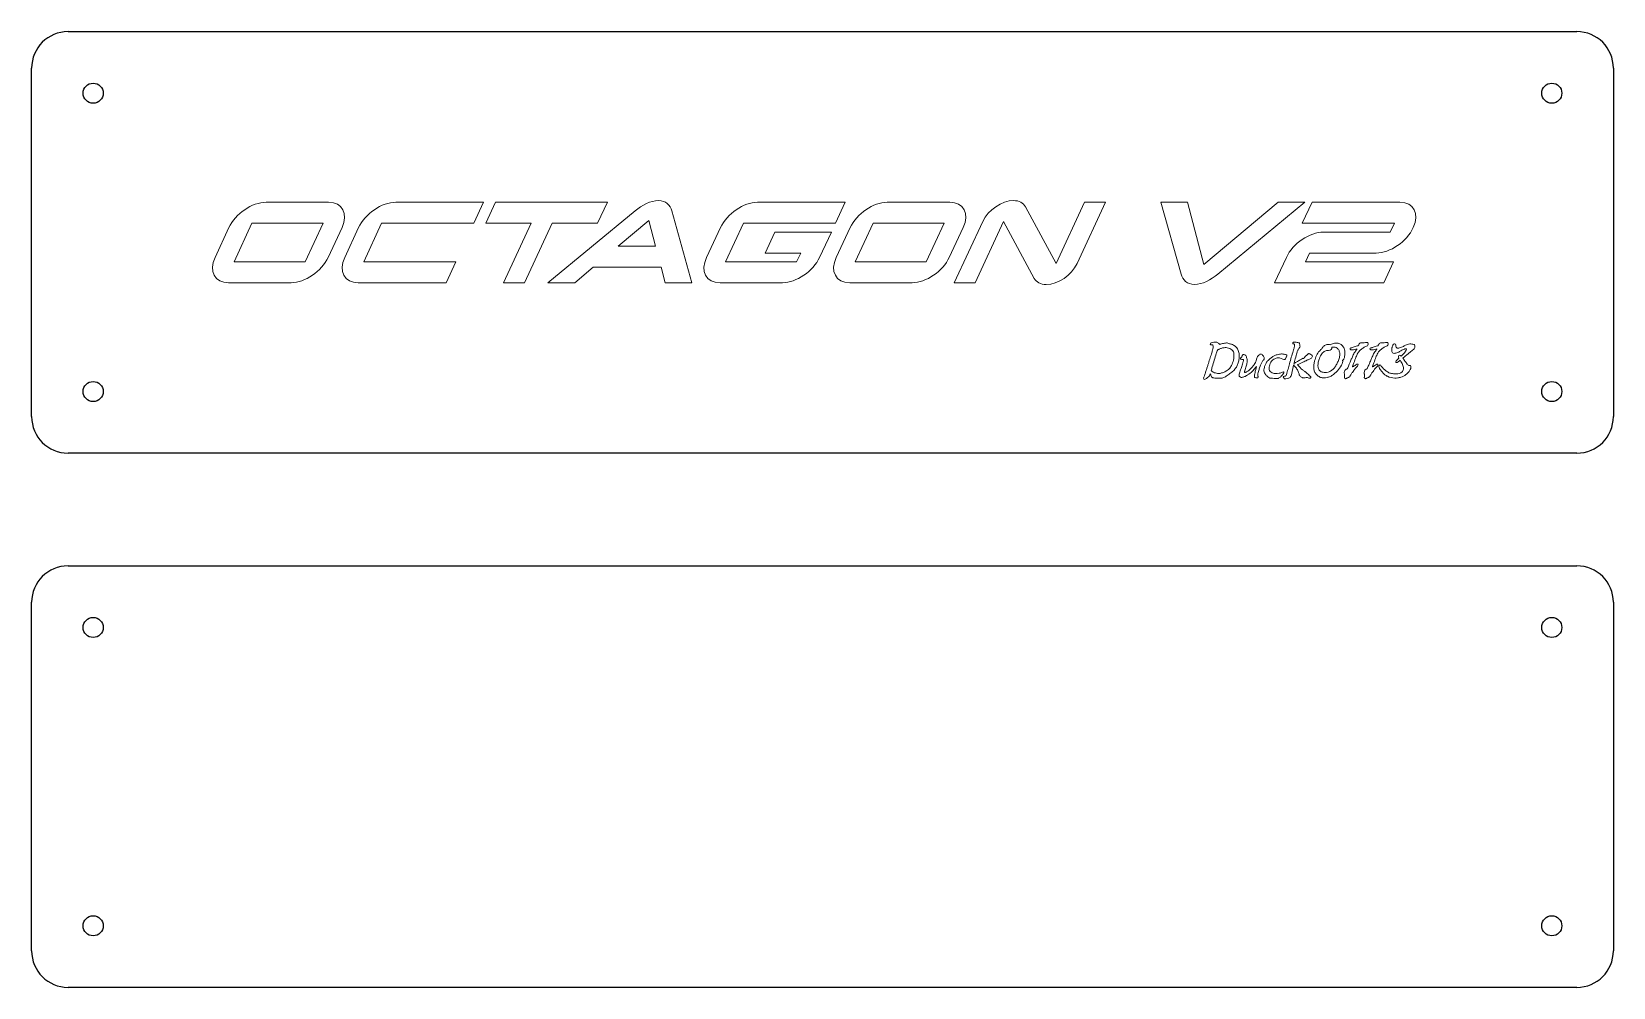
# Model space of a CAD drawing. Header units: millimetres. Extents: x 95 to 347, y -163 to -11.
import ezdxf

# ---------------------------------------------------------------- set-up
doc = ezdxf.new("R2010")
doc.units = ezdxf.units.MM
doc.layers.add('Layer 1', color=7, linetype='Continuous')

# ---------------------------------------------------------------- blocks, each defined once
blk = doc.blocks.new('A$C2C0C096A')
at = {"layer": 'Layer 1', "lineweight": 0}
for points in [[(1.06, 5.56), (1.05, 5.6), (1.05, 5.64), (1.07, 5.69)], [(1.15, 5.51), (1.1, 5.51), (1.07, 5.53), (1.06, 5.56)], [(1.07, 5.69), (1.09, 5.73), (1.12, 5.77), (1.17, 5.8)], [(1.23, 5.51), (1.23, 5.51), (1.15, 5.51), (1.15, 5.51)], [(1.17, 5.8), (1.22, 5.84), (1.28, 5.86), (1.37, 5.87)], [(1.39, 5.49), (1.31, 5.5), (1.26, 5.51), (1.23, 5.51)], [(1.37, 5.87), (1.57, 5.9), (1.71, 5.92), (1.78, 5.92)], [(1.52, 5.33), (1.5, 5.43), (1.46, 5.49), (1.39, 5.49)], [(1.41, 4.65), (1.46, 4.81), (1.49, 4.94), (1.51, 5.04)], [(1.51, 5.04), (1.53, 5.13), (1.53, 5.23), (1.52, 5.33)], [(2.24, 5.85), (2.3, 5.8), (2.36, 5.75), (2.42, 5.71)], [(2.42, 5.71), (2.47, 5.67), (2.51, 5.62), (2.55, 5.58)], [(2.55, 5.58), (2.57, 5.59), (2.6, 5.6), (2.63, 5.6)], [(2.63, 5.6), (2.65, 5.61), (2.68, 5.62), (2.72, 5.63)], [(2.72, 5.63), (2.79, 5.65), (2.88, 5.67), (2.99, 5.7)], [(3.44, 5.06), (3.23, 5.05), (3.05, 5.02), (2.89, 4.97)], [(2.99, 5.7), (3.09, 5.73), (3.2, 5.75), (3.32, 5.77)], [(3.32, 5.77), (3.43, 5.78), (3.53, 5.79), (3.63, 5.8)], [(3.75, 5.04), (3.62, 5.06), (3.52, 5.07), (3.44, 5.06)], [(3.63, 5.8), (3.73, 5.81), (3.8, 5.8), (3.86, 5.77)], [(4.14, 4.92), (4.01, 4.97), (3.88, 5.01), (3.75, 5.04)], [(3.86, 5.77), (3.86, 5.77), (3.86, 5.78), (3.86, 5.78)], [(3.86, 5.78), (3.95, 5.74), (4.04, 5.71), (4.13, 5.68)], [(4.52, 5.57), (4.56, 5.56), (4.64, 5.53), (4.75, 5.47)], [(4.75, 5.47), (4.86, 5.41), (4.98, 5.32), (5.1, 5.21)], [(5.1, 5.21), (5.23, 5.09), (5.34, 4.94), (5.44, 4.76)], [(14.19, 5.75), (14.18, 5.78), (14.19, 5.81), (14.2, 5.84)], [(14.26, 5.68), (14.22, 5.7), (14.2, 5.72), (14.19, 5.75)], [(14.2, 5.84), (14.22, 5.87), (14.24, 5.9), (14.27, 5.92)], [(14.32, 5.66), (14.3, 5.67), (14.28, 5.67), (14.26, 5.68)], [(14.27, 5.92), (14.3, 5.94), (14.34, 5.95), (14.38, 5.95)], [(14.41, 5.63), (14.37, 5.64), (14.34, 5.65), (14.32, 5.66)], [(14.35, 4.85), (14.38, 4.95), (14.4, 5.01), (14.41, 5.04)], [(14.38, 5.95), (14.43, 5.94), (14.5, 5.93), (14.59, 5.93)], [(14.45, 5.55), (14.44, 5.59), (14.43, 5.62), (14.41, 5.63)], [(14.41, 5.04), (14.42, 5.09), (14.43, 5.16), (14.45, 5.22)], [(14.47, 5.41), (14.47, 5.46), (14.46, 5.51), (14.45, 5.55)], [(14.45, 5.22), (14.46, 5.29), (14.47, 5.35), (14.47, 5.41)], [(14.59, 5.93), (14.68, 5.92), (14.77, 5.91), (14.86, 5.9)], [(14.86, 5.9), (14.95, 5.89), (15.03, 5.86), (15.1, 5.84)], [(15.1, 5.84), (15.17, 5.81), (15.22, 5.78), (15.24, 5.75)], [(15.31, 5.15), (15.28, 5.09), (15.24, 5.03), (15.2, 4.98)], [(15.24, 5.75), (15.25, 5.71), (15.27, 5.65), (15.29, 5.56)], [(15.29, 5.56), (15.31, 5.48), (15.32, 5.4), (15.33, 5.33)], [(15.33, 5.33), (15.35, 5.27), (15.34, 5.21), (15.31, 5.15)], [(18.84, 4.97), (18.88, 5.02), (18.92, 5.08), (18.97, 5.15)], [(18.97, 5.15), (19.05, 5.26), (19.18, 5.36), (19.35, 5.44)], [(20.16, 5.5), (20.27, 5.57), (20.44, 5.64), (20.65, 5.71)], [(20.43, 5.11), (20.46, 4.95), (20.42, 4.83), (20.3, 4.75)], [(20.68, 5.14), (20.59, 5.13), (20.51, 5.13), (20.43, 5.11)], [(20.65, 5.71), (20.86, 5.77), (21.07, 5.8), (21.28, 5.78)], [(20.91, 5.12), (20.85, 5.13), (20.77, 5.14), (20.68, 5.14)], [(21.28, 4.95), (21.17, 5.04), (21.04, 5.1), (20.91, 5.12)], [(21.28, 5.78), (21.45, 5.77), (21.62, 5.71), (21.79, 5.61)], [(21.79, 5.61), (21.96, 5.51), (22.1, 5.38), (22.22, 5.2)], [(22.22, 5.2), (22.34, 5.02), (22.42, 4.8), (22.46, 4.54)], [(23.34, 4.95), (23.38, 4.99), (23.46, 5.03), (23.59, 5.05)], [(23.59, 5.05), (23.63, 5.07), (23.71, 5.09), (23.81, 5.12)], [(23.81, 5.12), (23.92, 5.15), (24.02, 5.18), (24.12, 5.22)], [(24.12, 5.22), (24.23, 5.26), (24.36, 5.3), (24.5, 5.35)], [(24.5, 5.35), (24.53, 5.36), (24.57, 5.37), (24.59, 5.4)], [(25.14, 5.82), (25.3, 5.83), (25.44, 5.84), (25.58, 5.84)], [(25.57, 5.14), (25.49, 5.08), (25.4, 5.02), (25.32, 4.96)], [(25.77, 5.23), (25.72, 5.22), (25.65, 5.19), (25.57, 5.14)], [(25.58, 5.84), (25.72, 5.84), (25.86, 5.85), (26, 5.87)], [(26.18, 5.6), (26.17, 5.41), (26.03, 5.29), (25.77, 5.23)], [(26, 5.87), (26.08, 5.87), (26.13, 5.86), (26.16, 5.82)], [(26.16, 5.82), (26.19, 5.78), (26.2, 5.71), (26.18, 5.6)], [(26.51, 4.95), (26.55, 4.99), (26.63, 5.03), (26.76, 5.05)], [(26.76, 5.05), (26.8, 5.07), (26.88, 5.09), (26.98, 5.12)], [(26.98, 5.12), (27.09, 5.15), (27.19, 5.18), (27.29, 5.22)], [(27.29, 5.22), (27.4, 5.26), (27.53, 5.3), (27.67, 5.35)], [(27.67, 5.35), (27.7, 5.36), (27.74, 5.37), (27.76, 5.4)], [(28.31, 5.82), (28.47, 5.83), (28.61, 5.84), (28.75, 5.84)], [(28.74, 5.14), (28.66, 5.08), (28.57, 5.02), (28.49, 4.96)], [(28.94, 5.23), (28.89, 5.22), (28.82, 5.19), (28.74, 5.14)], [(28.75, 5.84), (28.89, 5.84), (29.03, 5.85), (29.17, 5.87)], [(29.35, 5.6), (29.34, 5.41), (29.2, 5.29), (28.94, 5.23)], [(29.17, 5.87), (29.25, 5.87), (29.3, 5.86), (29.33, 5.82)], [(29.33, 5.82), (29.36, 5.78), (29.37, 5.71), (29.35, 5.6)], [(29.97, 4.92), (29.98, 4.98), (29.99, 5.04), (30, 5.1)], [(30, 5.1), (30.02, 5.16), (30.04, 5.23), (30.06, 5.3)], [(30.06, 5.3), (30.11, 5.43), (30.16, 5.52), (30.22, 5.59)], [(30.59, 5.44), (30.6, 5.37), (30.61, 5.3), (30.62, 5.23)], [(30.62, 5.23), (30.63, 5.17), (30.66, 5.11), (30.69, 5.06)], [(30.69, 5.06), (30.72, 5.01), (30.77, 4.98), (30.82, 4.96)], [(31.05, 4.97), (31.14, 5), (31.24, 5.03), (31.35, 5.07)], [(31.35, 5.07), (31.45, 5.11), (31.56, 5.15), (31.66, 5.2)], [(31.66, 5.2), (31.76, 5.24), (31.86, 5.28), (31.94, 5.32)], [(31.94, 5.32), (32.02, 5.37), (32.09, 5.4), (32.14, 5.43)], [(32.14, 5.43), (32.33, 5.55), (32.56, 5.62), (32.84, 5.65)], [(32.84, 5.65), (32.94, 5.66), (33.04, 5.65), (33.15, 5.63)], [(33.15, 5.63), (33.25, 5.61), (33.37, 5.57), (33.5, 5.53)], [(33.6, 5.1), (33.58, 5.02), (33.55, 4.95), (33.49, 4.87)], [(33.5, 5.53), (33.55, 5.52), (33.59, 5.47), (33.61, 5.39)], [(33.61, 5.39), (33.64, 5.3), (33.63, 5.21), (33.6, 5.1)], [(0.68, 2.31), (0.77, 2.62), (0.87, 2.92), (0.97, 3.2)], [(0.97, 3.2), (1.07, 3.48), (1.16, 3.77), (1.24, 4.05)], [(1.24, 4.05), (1.31, 4.29), (1.37, 4.49), (1.41, 4.65)], [(1.68, 3.07), (1.56, 2.72), (1.46, 2.37), (1.36, 2.02)], [(2, 4.14), (1.9, 3.77), (1.79, 3.42), (1.68, 3.07)], [(2.09, 4.39), (2.05, 4.29), (2.02, 4.21), (2, 4.14)], [(2.24, 4.72), (2.18, 4.61), (2.13, 4.5), (2.09, 4.39)], [(2.34, 4.76), (2.3, 4.74), (2.27, 4.73), (2.24, 4.72)], [(2.45, 4.81), (2.41, 4.79), (2.37, 4.77), (2.34, 4.76)], [(2.89, 4.97), (2.74, 4.93), (2.59, 4.88), (2.45, 4.81)], [(4.49, 4.7), (4.38, 4.79), (4.26, 4.86), (4.14, 4.92)], [(4.74, 4.4), (4.68, 4.52), (4.6, 4.62), (4.49, 4.7)], [(4.54, 2.42), (4.59, 2.56), (4.64, 2.7), (4.68, 2.85)], [(4.68, 2.85), (4.72, 3.01), (4.75, 3.16), (4.78, 3.32)], [(4.8, 4.13), (4.79, 4.25), (4.77, 4.34), (4.74, 4.4)], [(4.78, 3.32), (4.8, 3.48), (4.82, 3.62), (4.82, 3.76)], [(4.82, 3.76), (4.82, 3.9), (4.82, 4.02), (4.8, 4.13)], [(5.54, 2.77), (5.49, 2.57), (5.42, 2.39), (5.34, 2.21)], [(5.44, 4.76), (5.55, 4.58), (5.61, 4.37), (5.64, 4.12)], [(5.66, 3.45), (5.64, 3.22), (5.6, 2.99), (5.54, 2.77)], [(5.64, 4.12), (5.67, 3.9), (5.68, 3.68), (5.66, 3.45)], [(5.85, 3.27), (5.81, 3.33), (5.85, 3.4), (5.95, 3.49)], [(6.05, 3.19), (5.95, 3.19), (5.88, 3.22), (5.85, 3.27)], [(5.95, 3.49), (6.02, 3.54), (6.06, 3.58), (6.09, 3.61)], [(6.27, 3.18), (6.22, 3.19), (6.15, 3.19), (6.05, 3.19)], [(6.09, 3.61), (6.11, 3.64), (6.13, 3.7), (6.14, 3.78)], [(6.14, 3.78), (6.16, 3.85), (6.18, 3.9), (6.22, 3.93)], [(6.19, 2.42), (6.24, 2.6), (6.27, 2.74), (6.3, 2.83)], [(6.22, 3.93), (6.26, 3.96), (6.31, 3.98), (6.35, 3.98)], [(6.34, 3.06), (6.34, 3.13), (6.32, 3.17), (6.27, 3.18)], [(6.3, 2.83), (6.32, 2.92), (6.33, 3), (6.34, 3.06)], [(6.35, 3.98), (6.39, 3.97), (6.44, 3.95), (6.5, 3.93)], [(6.5, 3.93), (6.55, 3.9), (6.6, 3.87), (6.65, 3.84)], [(6.65, 3.84), (6.69, 3.81), (6.72, 3.76), (6.75, 3.7)], [(6.75, 3.7), (6.78, 3.63), (6.81, 3.56), (6.84, 3.48)], [(6.84, 3.48), (6.87, 3.39), (6.88, 3.3), (6.9, 3.21)], [(6.91, 2.7), (6.9, 2.61), (6.88, 2.52), (6.86, 2.42)], [(6.9, 3.21), (6.91, 3.12), (6.91, 3.03), (6.91, 2.95)], [(6.91, 2.95), (6.91, 2.88), (6.91, 2.8), (6.91, 2.7)], [(7.92, 2.21), (7.98, 2.29), (8.08, 2.46), (8.23, 2.7)], [(8.23, 2.7), (8.27, 2.78), (8.31, 2.87), (8.34, 2.96)], [(8.34, 2.96), (8.34, 2.96), (8.43, 3.24), (8.43, 3.24)], [(8.43, 3.24), (8.46, 3.33), (8.49, 3.42), (8.53, 3.5)], [(8.53, 3.5), (8.56, 3.59), (8.61, 3.67), (8.67, 3.74)], [(8.67, 3.74), (8.8, 3.9), (8.93, 4), (9.04, 4.02)], [(9.04, 4.02), (9.15, 4.05), (9.24, 4.03), (9.3, 3.96)], [(9.25, 2.7), (9.17, 2.55), (9.1, 2.39), (9.04, 2.24)], [(9.51, 3.08), (9.42, 2.99), (9.33, 2.86), (9.25, 2.7)], [(9.3, 3.96), (9.36, 3.88), (9.41, 3.81), (9.45, 3.77)], [(9.45, 3.77), (9.49, 3.72), (9.53, 3.66), (9.56, 3.6)], [(9.82, 2.37), (9.9, 2.53), (9.99, 2.68), (10.1, 2.83)], [(10.1, 2.83), (10.19, 2.96), (10.31, 3.1), (10.46, 3.22)], [(10.46, 3.22), (10.61, 3.35), (10.76, 3.46), (10.91, 3.56)], [(10.68, 2.75), (10.61, 2.62), (10.56, 2.49), (10.52, 2.34)], [(10.9, 3.03), (10.82, 2.97), (10.74, 2.88), (10.68, 2.75)], [(11.19, 3.21), (11.08, 3.16), (10.98, 3.1), (10.9, 3.03)], [(10.91, 3.56), (11.05, 3.65), (11.19, 3.73), (11.31, 3.79)], [(11.52, 3.36), (11.41, 3.32), (11.3, 3.27), (11.19, 3.21)], [(11.31, 3.79), (11.43, 3.85), (11.51, 3.88), (11.55, 3.89)], [(11.55, 3.89), (11.58, 3.9), (11.63, 3.9), (11.7, 3.92)], [(11.7, 3.92), (11.7, 3.92), (11.91, 3.96), (11.91, 3.96)], [(11.91, 3.96), (11.91, 3.96), (12.09, 4), (12.09, 4)], [(12.59, 3.23), (12.59, 3.23), (12.05, 3.44), (12.05, 3.44)], [(12.09, 4), (12.09, 4), (12.16, 4.02), (12.16, 4.02)], [(12.91, 3.18), (12.82, 3.16), (12.71, 3.18), (12.59, 3.23)], [(12.61, 4.04), (12.69, 4.03), (12.77, 4.02), (12.84, 4.01)], [(12.84, 4.01), (12.91, 3.99), (12.96, 3.98), (13.01, 3.98)], [(13.09, 3.45), (13.06, 3.29), (13, 3.2), (12.91, 3.18)], [(13.01, 3.98), (13.13, 3.95), (13.2, 3.92), (13.23, 3.89)], [(13.17, 3.61), (13.13, 3.57), (13.1, 3.52), (13.09, 3.45)], [(13.26, 3.76), (13.24, 3.7), (13.21, 3.65), (13.17, 3.61)], [(13.23, 3.89), (13.26, 3.87), (13.27, 3.82), (13.26, 3.76)], [(13.67, 2.47), (13.76, 2.86), (13.85, 3.21), (13.95, 3.53)], [(13.95, 3.53), (14.05, 3.84), (14.15, 4.17), (14.25, 4.51)], [(14.25, 4.51), (14.29, 4.64), (14.32, 4.75), (14.35, 4.85)], [(14.58, 3.3), (14.49, 3), (14.41, 2.7), (14.33, 2.42)], [(14.33, 2.42), (14.36, 2.47), (14.4, 2.53), (14.47, 2.57)], [(14.47, 2.57), (14.53, 2.62), (14.58, 2.66), (14.62, 2.68)], [(14.86, 4.31), (14.76, 3.94), (14.67, 3.6), (14.58, 3.3)], [(14.62, 2.68), (14.68, 2.71), (14.75, 2.75), (14.84, 2.79)], [(14.84, 2.79), (14.92, 2.84), (15.01, 2.89), (15.09, 2.94)], [(14.91, 4.43), (14.88, 4.37), (14.87, 4.33), (14.86, 4.31)], [(15.01, 4.63), (14.97, 4.56), (14.94, 4.49), (14.91, 4.43)], [(15.34, 2.53), (15.19, 2.47), (15.07, 2.41), (14.96, 2.36)], [(15.12, 4.83), (15.08, 4.76), (15.04, 4.69), (15.01, 4.63)], [(15.09, 2.94), (15.18, 2.99), (15.26, 3.04), (15.34, 3.09)], [(15.2, 4.98), (15.18, 4.94), (15.15, 4.89), (15.12, 4.83)], [(15.34, 3.09), (15.42, 3.14), (15.5, 3.19), (15.56, 3.23)], [(15.77, 2.72), (15.63, 2.66), (15.49, 2.6), (15.34, 2.53)], [(15.56, 3.23), (15.69, 3.32), (15.77, 3.36), (15.81, 3.36)], [(16.11, 2.88), (16.01, 2.83), (15.89, 2.78), (15.77, 2.72)], [(15.81, 3.36), (15.84, 3.35), (15.87, 3.34), (15.89, 3.33)], [(15.89, 3.33), (15.9, 3.32), (15.91, 3.32), (15.93, 3.34)], [(15.93, 3.34), (15.95, 3.36), (15.97, 3.38), (15.99, 3.4)], [(15.99, 3.4), (15.99, 3.4), (16.04, 3.47), (16.04, 3.47)], [(16.04, 3.47), (16.04, 3.47), (16.07, 3.5), (16.07, 3.5)], [(16.07, 3.5), (16.14, 3.58), (16.2, 3.66), (16.27, 3.73)], [(16.31, 2.98), (16.28, 2.96), (16.21, 2.93), (16.11, 2.88)], [(16.27, 3.73), (16.34, 3.8), (16.41, 3.86), (16.49, 3.92)], [(16.44, 3.05), (16.38, 3.02), (16.34, 3), (16.31, 2.98)], [(16.64, 3.14), (16.57, 3.11), (16.5, 3.08), (16.44, 3.05)], [(16.49, 3.92), (16.54, 3.95), (16.57, 3.98), (16.6, 4.01)], [(16.6, 4.01), (16.63, 4.04), (16.65, 4.06), (16.68, 4.08)], [(16.85, 3.24), (16.78, 3.21), (16.71, 3.18), (16.64, 3.14)], [(17.04, 3.32), (16.99, 3.3), (16.92, 3.27), (16.85, 3.24)], [(16.89, 4.05), (17.02, 3.97), (17.13, 3.91), (17.21, 3.86)], [(17.23, 3.49), (17.19, 3.41), (17.13, 3.36), (17.04, 3.32)], [(17.21, 3.86), (17.29, 3.8), (17.33, 3.76), (17.31, 3.71)], [(17.31, 3.71), (17.29, 3.64), (17.27, 3.56), (17.23, 3.49)], [(17.55, 2.37), (17.58, 2.58), (17.61, 2.78), (17.67, 2.98)], [(17.67, 2.98), (17.74, 3.25), (17.84, 3.52), (17.97, 3.8)], [(17.97, 3.8), (18.09, 4.08), (18.25, 4.32), (18.45, 4.52)], [(18.25, 2.74), (18.21, 2.52), (18.19, 2.32), (18.2, 2.12)], [(18.42, 3.34), (18.36, 3.15), (18.3, 2.95), (18.25, 2.74)], [(18.6, 3.73), (18.53, 3.6), (18.47, 3.47), (18.42, 3.34)], [(18.45, 4.52), (18.51, 4.59), (18.57, 4.64), (18.61, 4.69)], [(18.82, 4.08), (18.74, 3.97), (18.66, 3.85), (18.6, 3.73)], [(18.61, 4.69), (18.65, 4.74), (18.7, 4.79), (18.74, 4.83)], [(18.74, 4.83), (18.77, 4.88), (18.81, 4.92), (18.84, 4.97)], [(19.06, 4.35), (18.98, 4.27), (18.9, 4.18), (18.82, 4.08)], [(19.29, 4.51), (19.22, 4.48), (19.14, 4.43), (19.06, 4.35)], [(19.57, 4.58), (19.47, 4.56), (19.38, 4.54), (19.29, 4.51)], [(19.89, 4.61), (19.78, 4.6), (19.67, 4.59), (19.57, 4.58)], [(20.3, 4.75), (20.19, 4.66), (20.05, 4.61), (19.89, 4.61)], [(21.12, 2.3), (21.22, 2.48), (21.31, 2.67), (21.39, 2.87)], [(21.55, 4.59), (21.48, 4.73), (21.39, 4.85), (21.28, 4.95)], [(21.39, 2.87), (21.47, 3.07), (21.54, 3.27), (21.6, 3.47)], [(21.68, 4.08), (21.66, 4.27), (21.62, 4.44), (21.55, 4.59)], [(21.6, 3.47), (21.67, 3.69), (21.69, 3.89), (21.68, 4.08)], [(22.16, 2.83), (22.15, 2.75), (22.11, 2.64), (22.04, 2.48)], [(22.18, 3.08), (22.11, 3.05), (22.08, 3.03), (22.1, 3.02)], [(22.1, 3.02), (22.12, 3), (22.13, 2.99), (22.14, 2.98)], [(22.14, 2.98), (22.16, 2.96), (22.17, 2.91), (22.16, 2.83)], [(22.24, 3.13), (22.22, 3.11), (22.2, 3.1), (22.18, 3.08)], [(22.3, 3.21), (22.28, 3.17), (22.26, 3.14), (22.24, 3.13)], [(22.37, 3.38), (22.35, 3.31), (22.33, 3.25), (22.3, 3.21)], [(22.44, 3.66), (22.42, 3.54), (22.39, 3.45), (22.37, 3.38)], [(22.46, 4.54), (22.51, 4.28), (22.5, 3.99), (22.44, 3.66)], [(23.04, 2.1), (23.12, 2.29), (23.21, 2.5), (23.3, 2.72)], [(23.3, 4.83), (23.29, 4.87), (23.3, 4.9), (23.34, 4.95)], [(23.38, 4.75), (23.33, 4.77), (23.3, 4.8), (23.3, 4.83)], [(23.3, 2.72), (23.4, 2.95), (23.49, 3.16), (23.57, 3.35)], [(23.52, 4.72), (23.47, 4.71), (23.42, 4.72), (23.38, 4.75)], [(23.85, 4.73), (23.72, 4.74), (23.61, 4.73), (23.52, 4.72)], [(23.57, 3.35), (23.65, 3.55), (23.71, 3.69), (23.74, 3.76)], [(24.09, 3.11), (23.98, 2.8), (23.86, 2.46), (23.72, 2.07)], [(23.74, 3.76), (23.77, 3.85), (23.82, 3.94), (23.89, 4.05)], [(24.22, 4.81), (24.1, 4.76), (23.97, 4.73), (23.85, 4.73)], [(23.89, 4.05), (23.95, 4.16), (24.02, 4.27), (24.1, 4.37)], [(24.38, 3.83), (24.3, 3.66), (24.2, 3.42), (24.09, 3.11)], [(24.1, 4.37), (24.16, 4.47), (24.23, 4.56), (24.29, 4.64)], [(24.41, 4.8), (24.46, 4.88), (24.39, 4.88), (24.22, 4.81)], [(24.29, 4.64), (24.34, 4.72), (24.39, 4.78), (24.41, 4.81)], [(24.69, 4.38), (24.6, 4.27), (24.49, 4.09), (24.38, 3.83)], [(24.41, 4.81), (24.41, 4.81), (24.41, 4.8), (24.41, 4.8)], [(24.91, 4.63), (24.85, 4.57), (24.77, 4.49), (24.69, 4.38)], [(25.07, 4.77), (25, 4.71), (24.94, 4.66), (24.91, 4.63)], [(25.32, 4.96), (25.23, 4.9), (25.15, 4.83), (25.07, 4.77)], [(26.21, 2.1), (26.29, 2.29), (26.38, 2.5), (26.47, 2.72)], [(26.46, 4.83), (26.46, 4.87), (26.47, 4.9), (26.51, 4.95)], [(26.54, 4.75), (26.5, 4.77), (26.47, 4.8), (26.46, 4.83)], [(26.47, 2.72), (26.57, 2.95), (26.66, 3.16), (26.74, 3.35)], [(26.69, 4.72), (26.64, 4.71), (26.59, 4.72), (26.54, 4.75)], [(27.02, 4.73), (26.89, 4.74), (26.78, 4.73), (26.69, 4.72)], [(26.74, 3.35), (26.82, 3.55), (26.87, 3.69), (26.91, 3.76)], [(27.26, 3.11), (27.15, 2.8), (27.03, 2.46), (26.89, 2.07)], [(26.91, 3.76), (26.94, 3.85), (26.99, 3.94), (27.06, 4.05)], [(27.39, 4.81), (27.27, 4.76), (27.14, 4.73), (27.02, 4.73)], [(27.06, 4.05), (27.12, 4.16), (27.19, 4.27), (27.27, 4.37)], [(27.55, 3.83), (27.47, 3.66), (27.37, 3.42), (27.26, 3.11)], [(27.27, 4.37), (27.33, 4.47), (27.4, 4.56), (27.46, 4.64)], [(27.58, 4.8), (27.63, 4.88), (27.56, 4.88), (27.39, 4.81)], [(27.46, 4.64), (27.51, 4.72), (27.56, 4.78), (27.58, 4.81)], [(27.86, 4.38), (27.77, 4.27), (27.66, 4.09), (27.55, 3.83)], [(27.58, 4.81), (27.58, 4.81), (27.58, 4.8), (27.58, 4.8)], [(28.08, 4.63), (28.02, 4.57), (27.94, 4.49), (27.86, 4.38)], [(28.24, 4.77), (28.17, 4.71), (28.11, 4.66), (28.08, 4.63)], [(28.49, 4.96), (28.4, 4.9), (28.32, 4.83), (28.24, 4.77)], [(29.96, 4.71), (29.96, 4.78), (29.97, 4.85), (29.97, 4.92)], [(29.96, 4.46), (29.96, 4.55), (29.96, 4.64), (29.96, 4.71)], [(30.07, 4.21), (30.01, 4.26), (29.97, 4.34), (29.96, 4.46)], [(30.59, 2.81), (30.62, 2.89), (30.67, 2.98), (30.75, 3.05)], [(30.75, 3.05), (30.75, 3.05), (31.1, 3.37), (31.1, 3.37)], [(30.82, 4.96), (30.88, 4.94), (30.96, 4.94), (31.05, 4.97)], [(31.11, 2.9), (31.06, 2.86), (31.01, 2.83), (30.98, 2.81)], [(31.1, 3.37), (31.03, 3.51), (31, 3.62), (31.02, 3.71)], [(31.02, 3.71), (31.04, 3.79), (31.09, 3.83), (31.16, 3.84)], [(31.3, 3.05), (31.23, 2.99), (31.16, 2.94), (31.11, 2.9)], [(31.16, 3.84), (31.23, 3.85), (31.32, 3.8), (31.43, 3.68)], [(31.66, 2.35), (31.57, 2.56), (31.45, 2.79), (31.3, 3.05)], [(31.43, 3.68), (31.54, 3.79), (31.65, 3.9), (31.74, 4)], [(32.16, 3.75), (32, 3.62), (31.85, 3.5), (31.7, 3.38)], [(31.7, 3.38), (31.83, 3.22), (31.94, 3.07), (32.05, 2.91)], [(31.74, 4), (31.84, 4.1), (31.91, 4.18), (31.97, 4.25)], [(32.03, 4.84), (31.98, 4.83), (31.94, 4.82), (31.92, 4.81)], [(31.97, 4.25), (32.04, 4.33), (32.1, 4.41), (32.16, 4.5)], [(32.17, 4.87), (32.12, 4.87), (32.08, 4.86), (32.03, 4.84)], [(32.05, 2.91), (32.16, 2.75), (32.28, 2.6), (32.41, 2.45)], [(32.16, 4.5), (32.22, 4.59), (32.26, 4.67), (32.28, 4.74)], [(32.61, 4.12), (32.47, 4), (32.32, 3.88), (32.16, 3.75)], [(32.27, 4.85), (32.24, 4.87), (32.21, 4.87), (32.17, 4.87)], [(32.28, 4.74), (32.3, 4.79), (32.29, 4.83), (32.27, 4.85)], [(32.99, 4.43), (32.88, 4.34), (32.75, 4.24), (32.61, 4.12)], [(33.25, 4.64), (33.19, 4.6), (33.11, 4.53), (32.99, 4.43)], [(33.49, 4.87), (33.43, 4.79), (33.35, 4.71), (33.25, 4.64)], [(0, 0.08), (-0.02, 0.14), (-0.01, 0.23), (0.04, 0.38)], [(0.04, 0.38), (0.09, 0.5), (0.13, 0.64), (0.19, 0.8)], [(0.19, 0.8), (0.24, 0.96), (0.3, 1.12), (0.35, 1.29)], [(0.63, 0.32), (0.5, 0.2), (0.39, 0.12), (0.32, 0.07)], [(0.35, 1.29), (0.41, 1.47), (0.47, 1.64), (0.52, 1.81)], [(0.52, 1.81), (0.58, 1.99), (0.63, 2.15), (0.68, 2.31)], [(0.84, 0.48), (0.78, 0.43), (0.71, 0.37), (0.63, 0.32)], [(0.97, 0.66), (0.94, 0.6), (0.9, 0.54), (0.84, 0.48)], [(1.02, 0.78), (1.01, 0.75), (0.99, 0.71), (0.97, 0.66)], [(1.06, 0.91), (1.04, 0.86), (1.03, 0.82), (1.02, 0.78)], [(1.09, 0.79), (1.08, 0.83), (1.07, 0.87), (1.06, 0.91)], [(1.14, 0.68), (1.12, 0.72), (1.11, 0.76), (1.09, 0.79)], [(1.26, 0.42), (1.22, 0.48), (1.18, 0.57), (1.14, 0.68)], [(1.28, 1.7), (1.26, 1.59), (1.23, 1.49), (1.2, 1.4)], [(1.2, 1.4), (1.2, 1.4), (1.31, 1.31), (1.31, 1.31)], [(1.39, 0.28), (1.34, 0.32), (1.3, 0.36), (1.26, 0.42)], [(1.36, 2.02), (1.33, 1.91), (1.31, 1.8), (1.28, 1.7)], [(1.31, 1.31), (1.46, 1.17), (1.65, 1.07), (1.87, 1.02)], [(1.54, 0.23), (1.48, 0.24), (1.43, 0.25), (1.39, 0.28)], [(2.34, 0.18), (2.23, 0.19), (2.14, 0.19), (2.04, 0.21)], [(2.63, 0.18), (2.53, 0.17), (2.43, 0.17), (2.34, 0.18)], [(2.96, 0.22), (2.85, 0.19), (2.74, 0.18), (2.63, 0.18)], [(2.86, 1.02), (3.03, 1.06), (3.2, 1.14), (3.39, 1.23)], [(3.46, 0.43), (3.26, 0.33), (3.1, 0.26), (2.96, 0.22)], [(4.04, 0.81), (3.85, 0.66), (3.65, 0.54), (3.46, 0.43)], [(4.61, 1.26), (4.43, 1.1), (4.24, 0.95), (4.04, 0.81)], [(4.35, 2.06), (4.42, 2.16), (4.48, 2.29), (4.54, 2.42)], [(5.04, 1.71), (4.93, 1.57), (4.78, 1.42), (4.61, 1.26)], [(5.34, 2.21), (5.25, 2.03), (5.16, 1.86), (5.04, 1.71)], [(5.71, 0.45), (5.67, 0.5), (5.65, 0.57), (5.66, 0.66)], [(5.66, 0.66), (5.66, 0.76), (5.68, 0.87), (5.71, 0.99)], [(5.71, 0.99), (5.78, 1.24), (5.86, 1.49), (5.96, 1.72)], [(5.87, 0.35), (5.81, 0.37), (5.76, 0.4), (5.71, 0.45)], [(5.96, 1.72), (6.05, 1.96), (6.13, 2.19), (6.19, 2.42)], [(6.48, 0.45), (6.48, 0.45), (6.27, 0.36), (6.27, 0.36)], [(6.67, 0.52), (6.62, 0.5), (6.55, 0.47), (6.48, 0.45)], [(6.51, 1.25), (6.49, 1.18), (6.49, 1.14), (6.5, 1.11)], [(6.5, 1.11), (6.52, 1.09), (6.54, 1.08), (6.57, 1.09)], [(6.57, 1.43), (6.54, 1.33), (6.52, 1.27), (6.51, 1.25)], [(6.67, 1.75), (6.63, 1.63), (6.6, 1.52), (6.57, 1.43)], [(6.57, 1.09), (6.6, 1.09), (6.64, 1.1), (6.68, 1.12)], [(6.77, 2.11), (6.74, 1.99), (6.7, 1.87), (6.67, 1.75)], [(6.83, 0.6), (6.78, 0.57), (6.73, 0.55), (6.67, 0.52)], [(6.68, 1.12), (6.73, 1.14), (6.77, 1.16), (6.81, 1.18)], [(6.86, 2.42), (6.84, 2.34), (6.81, 2.23), (6.77, 2.11)], [(6.81, 1.18), (6.96, 1.26), (7.13, 1.38), (7.3, 1.53)], [(6.99, 0.7), (6.93, 0.66), (6.88, 0.63), (6.83, 0.6)], [(7.2, 0.84), (7.11, 0.78), (7.04, 0.74), (6.99, 0.7)], [(8.39, 2.04), (8.09, 1.59), (7.69, 1.19), (7.2, 0.84)], [(7.3, 1.53), (7.47, 1.69), (7.63, 1.85), (7.78, 2.02)], [(7.78, 2.02), (7.81, 2.06), (7.86, 2.12), (7.92, 2.21)], [(8.07, 0.5), (8.06, 0.53), (8.07, 0.6), (8.09, 0.72)], [(8.09, 0.36), (8.07, 0.39), (8.06, 0.43), (8.07, 0.5)], [(8.09, 0.72), (8.12, 0.83), (8.14, 0.96), (8.18, 1.11)], [(8.28, 0.27), (8.17, 0.3), (8.11, 0.32), (8.09, 0.36)], [(8.18, 1.11), (8.2, 1.25), (8.24, 1.4), (8.28, 1.57)], [(8.28, 1.57), (8.31, 1.73), (8.35, 1.89), (8.39, 2.04)], [(8.51, 0.24), (8.44, 0.25), (8.37, 0.26), (8.28, 0.27)], [(8.65, 0.37), (8.63, 0.28), (8.58, 0.24), (8.51, 0.24)], [(8.64, 0.88), (8.61, 0.76), (8.6, 0.67), (8.61, 0.63)], [(8.61, 0.63), (8.63, 0.56), (8.64, 0.51), (8.65, 0.47)], [(8.73, 1.28), (8.69, 1.14), (8.66, 1.01), (8.64, 0.88)], [(8.65, 0.47), (8.66, 0.43), (8.66, 0.4), (8.65, 0.37)], [(8.9, 1.84), (8.84, 1.65), (8.78, 1.47), (8.73, 1.28)], [(9.04, 2.24), (9.01, 2.16), (8.96, 2.03), (8.9, 1.84)], [(9.62, 1.2), (9.57, 1.39), (9.58, 1.63), (9.66, 1.92)], [(9.77, 0.88), (9.69, 1), (9.64, 1.1), (9.62, 1.2)], [(9.66, 1.92), (9.69, 2.06), (9.75, 2.21), (9.82, 2.37)], [(10.04, 0.56), (9.93, 0.66), (9.84, 0.77), (9.77, 0.88)], [(10.45, 1.95), (10.43, 1.82), (10.43, 1.7), (10.45, 1.58)], [(10.52, 2.34), (10.49, 2.21), (10.46, 2.08), (10.45, 1.95)], [(10.45, 1.58), (10.46, 1.47), (10.5, 1.36), (10.59, 1.28)], [(10.59, 1.28), (10.67, 1.19), (10.77, 1.12), (10.88, 1.07)], [(11.22, 0.16), (11.06, 0.17), (10.88, 0.18), (10.68, 0.19)], [(11.49, 0.93), (11.63, 0.94), (11.81, 0.96), (12.01, 0.99)], [(11.94, 0.19), (11.89, 0.17), (11.84, 0.15), (11.79, 0.15)], [(12.11, 0.28), (12.05, 0.24), (11.99, 0.21), (11.94, 0.19)], [(12.01, 0.99), (12.21, 1.02), (12.39, 1.07), (12.55, 1.14)], [(12.31, 0.46), (12.24, 0.38), (12.17, 0.32), (12.11, 0.28)], [(12.56, 0.75), (12.49, 0.65), (12.4, 0.55), (12.31, 0.46)], [(12.55, 1.14), (12.67, 1.2), (12.74, 1.21), (12.76, 1.18)], [(12.74, 1.03), (12.7, 0.95), (12.64, 0.86), (12.56, 0.75)], [(12.68, 0.4), (12.68, 0.43), (12.69, 0.45), (12.72, 0.46)], [(12.7, 0.33), (12.69, 0.36), (12.68, 0.39), (12.68, 0.4)], [(12.77, 0.23), (12.74, 0.27), (12.72, 0.3), (12.7, 0.33)], [(12.72, 0.46), (12.75, 0.48), (12.8, 0.49), (12.87, 0.51)], [(12.76, 1.18), (12.78, 1.15), (12.78, 1.1), (12.74, 1.03)], [(12.82, 0.15), (12.82, 0.15), (12.77, 0.23), (12.77, 0.23)], [(12.92, 0.09), (12.88, 0.09), (12.85, 0.11), (12.82, 0.15)], [(13.08, 0.1), (13.01, 0.09), (12.95, 0.08), (12.92, 0.09)], [(13.48, 0.19), (13.4, 0.18), (13.27, 0.15), (13.08, 0.1)], [(13.17, 0.75), (13.25, 1.05), (13.34, 1.34), (13.44, 1.62)], [(13.44, 1.62), (13.53, 1.91), (13.61, 2.19), (13.67, 2.47)], [(13.65, 0.24), (13.61, 0.22), (13.55, 0.2), (13.48, 0.19)], [(13.84, 0.45), (13.79, 0.35), (13.73, 0.29), (13.65, 0.24)], [(13.96, 0.75), (13.94, 0.64), (13.9, 0.54), (13.84, 0.45)], [(14.29, 2.29), (14.29, 2.29), (13.96, 0.75), (13.96, 0.75)], [(14.34, 2.21), (14.31, 2.23), (14.29, 2.26), (14.29, 2.29)], [(14.44, 2.12), (14.4, 2.16), (14.37, 2.19), (14.34, 2.21)], [(14.56, 2.01), (14.51, 2.05), (14.48, 2.09), (14.44, 2.12)], [(14.67, 1.89), (14.63, 1.93), (14.6, 1.97), (14.56, 2.01)], [(14.77, 1.77), (14.74, 1.81), (14.71, 1.85), (14.67, 1.89)], [(15.03, 1.26), (14.97, 1.45), (14.88, 1.62), (14.77, 1.77)], [(14.96, 2.36), (14.98, 2.3), (15.01, 2.25), (15.04, 2.23)], [(15.23, 0.75), (15.16, 0.89), (15.1, 1.06), (15.03, 1.26)], [(15.04, 2.23), (15.06, 2.2), (15.09, 2.18), (15.11, 2.17)], [(15.11, 2.17), (15.13, 2.15), (15.16, 2.12), (15.2, 2.07)], [(15.2, 2.07), (15.25, 2.02), (15.29, 1.97), (15.34, 1.91)], [(15.33, 0.59), (15.29, 0.65), (15.26, 0.7), (15.23, 0.75)], [(15.48, 0.42), (15.43, 0.47), (15.38, 0.53), (15.33, 0.59)], [(15.34, 1.91), (15.39, 1.85), (15.43, 1.8), (15.48, 1.75)], [(15.48, 1.75), (15.52, 1.7), (15.56, 1.67), (15.58, 1.65)], [(15.66, 0.29), (15.59, 0.33), (15.54, 0.37), (15.48, 0.42)], [(15.58, 1.65), (15.63, 1.61), (15.68, 1.57), (15.74, 1.52)], [(15.83, 0.23), (15.78, 0.24), (15.72, 0.26), (15.66, 0.29)], [(15.74, 1.52), (15.81, 1.48), (15.87, 1.44), (15.93, 1.4)], [(16.03, 0.24), (15.96, 0.23), (15.89, 0.23), (15.83, 0.23)], [(15.93, 1.4), (15.99, 1.35), (16.04, 1.31), (16.1, 1.27)], [(16.34, 0.3), (16.21, 0.27), (16.11, 0.25), (16.03, 0.24)], [(16.1, 1.27), (16.16, 1.23), (16.2, 1.21), (16.23, 1.18)], [(16.23, 1.18), (16.25, 1.17), (16.3, 1.12), (16.38, 1.05)], [(16.76, 0.22), (16.58, 0.3), (16.44, 0.32), (16.34, 0.3)], [(16.38, 1.05), (16.46, 0.98), (16.54, 0.9), (16.63, 0.82)], [(16.63, 0.82), (16.72, 0.74), (16.8, 0.66), (16.87, 0.59)], [(16.93, 0.2), (16.88, 0.19), (16.82, 0.19), (16.76, 0.22)], [(16.87, 0.59), (16.95, 0.52), (16.99, 0.48), (17.01, 0.47)], [(17.04, 0.27), (17.01, 0.24), (16.97, 0.22), (16.93, 0.2)], [(17.01, 0.47), (17.05, 0.45), (17.06, 0.42), (17.07, 0.38)], [(17.07, 0.38), (17.07, 0.34), (17.06, 0.31), (17.04, 0.27)], [(17.54, 1.77), (17.52, 1.97), (17.53, 2.17), (17.55, 2.37)], [(17.66, 1.22), (17.6, 1.39), (17.56, 1.57), (17.54, 1.77)], [(17.96, 0.77), (17.83, 0.9), (17.73, 1.05), (17.66, 1.22)], [(18.37, 0.45), (18.2, 0.56), (18.07, 0.67), (17.96, 0.77)], [(18.2, 2.12), (18.21, 1.93), (18.25, 1.75), (18.32, 1.6)], [(18.32, 1.6), (18.4, 1.44), (18.53, 1.32), (18.71, 1.23)], [(18.89, 0.27), (18.7, 0.28), (18.53, 0.35), (18.37, 0.45)], [(19.2, 0.26), (19.08, 0.26), (18.97, 0.26), (18.89, 0.27)], [(19.64, 0.31), (19.48, 0.28), (19.33, 0.26), (19.2, 0.26)], [(20.14, 0.47), (19.97, 0.4), (19.8, 0.34), (19.64, 0.31)], [(19.84, 1.17), (20.01, 1.22), (20.18, 1.3), (20.36, 1.42)], [(20.66, 0.78), (20.49, 0.64), (20.32, 0.54), (20.14, 0.47)], [(20.36, 1.42), (20.51, 1.52), (20.64, 1.64), (20.77, 1.79)], [(21.47, 1.58), (21.24, 1.29), (20.97, 1.03), (20.66, 0.78)], [(20.77, 1.79), (20.89, 1.95), (21.01, 2.11), (21.12, 2.3)], [(22.04, 2.48), (21.89, 2.17), (21.7, 1.87), (21.47, 1.58)], [(22.39, 1.01), (22.38, 1.07), (22.4, 1.16), (22.43, 1.28)], [(22.42, 0.81), (22.4, 0.88), (22.4, 0.94), (22.39, 1.01)], [(22.43, 0.23), (22.4, 0.28), (22.4, 0.35), (22.42, 0.44)], [(22.43, 0.64), (22.43, 0.7), (22.42, 0.76), (22.42, 0.81)], [(22.42, 0.44), (22.43, 0.52), (22.44, 0.59), (22.43, 0.64)], [(22.43, 1.28), (22.45, 1.35), (22.47, 1.41), (22.5, 1.47)], [(22.52, 0.13), (22.48, 0.15), (22.45, 0.18), (22.43, 0.23)], [(22.5, 1.47), (22.52, 1.52), (22.58, 1.56), (22.68, 1.61)], [(22.67, 0.12), (22.61, 0.11), (22.56, 0.11), (22.52, 0.13)], [(22.82, 0.2), (22.78, 0.16), (22.72, 0.14), (22.67, 0.12)], [(22.68, 1.61), (22.71, 1.62), (22.74, 1.64), (22.77, 1.65)], [(22.77, 1.65), (22.8, 1.67), (22.84, 1.68), (22.87, 1.7)], [(22.93, 0.26), (22.89, 0.23), (22.85, 0.21), (22.82, 0.2)], [(22.87, 1.7), (22.91, 1.77), (22.96, 1.9), (23.04, 2.1)], [(23.07, 0.32), (23.07, 0.32), (22.93, 0.26), (22.93, 0.26)], [(23.2, 0.39), (23.16, 0.36), (23.12, 0.33), (23.07, 0.32)], [(23.27, 0.48), (23.26, 0.45), (23.24, 0.41), (23.2, 0.39)], [(23.32, 0.59), (23.29, 0.54), (23.27, 0.5), (23.27, 0.48)], [(23.42, 0.75), (23.38, 0.69), (23.35, 0.64), (23.32, 0.59)], [(23.54, 0.93), (23.5, 0.86), (23.45, 0.8), (23.42, 0.75)], [(23.68, 1.11), (23.63, 1.05), (23.59, 0.99), (23.54, 0.93)], [(23.92, 1.43), (23.85, 1.32), (23.77, 1.21), (23.68, 1.11)], [(23.72, 2.07), (23.7, 2), (23.71, 1.98), (23.77, 2)], [(23.77, 2), (23.84, 2.05), (23.91, 2.09), (23.98, 2.14)], [(24.05, 1.62), (24, 1.56), (23.96, 1.49), (23.92, 1.43)], [(23.98, 2.14), (24.06, 2.18), (24.15, 2.24), (24.24, 2.31)], [(24.25, 1.82), (24.16, 1.75), (24.1, 1.68), (24.05, 1.62)], [(24.5, 2.13), (24.44, 2.03), (24.36, 1.93), (24.25, 1.82)], [(24.58, 2.36), (24.58, 2.3), (24.55, 2.22), (24.5, 2.13)], [(25.56, 1.01), (25.55, 1.07), (25.57, 1.16), (25.6, 1.28)], [(25.59, 0.81), (25.57, 0.88), (25.57, 0.94), (25.56, 1.01)], [(25.6, 0.23), (25.57, 0.28), (25.57, 0.35), (25.59, 0.44)], [(25.6, 0.64), (25.6, 0.7), (25.59, 0.76), (25.59, 0.81)], [(25.59, 0.44), (25.6, 0.52), (25.61, 0.59), (25.6, 0.64)], [(25.6, 1.28), (25.62, 1.35), (25.64, 1.41), (25.67, 1.47)], [(25.69, 0.13), (25.65, 0.15), (25.62, 0.18), (25.6, 0.23)], [(25.67, 1.47), (25.69, 1.52), (25.75, 1.56), (25.85, 1.61)], [(25.84, 0.12), (25.78, 0.11), (25.73, 0.11), (25.69, 0.13)], [(25.99, 0.2), (25.94, 0.16), (25.89, 0.14), (25.84, 0.12)], [(25.85, 1.61), (25.88, 1.62), (25.91, 1.64), (25.94, 1.65)], [(25.94, 1.65), (25.97, 1.67), (26.01, 1.68), (26.04, 1.7)], [(26.1, 0.26), (26.06, 0.23), (26.02, 0.21), (25.99, 0.2)], [(26.04, 1.7), (26.08, 1.77), (26.13, 1.9), (26.21, 2.1)], [(26.24, 0.32), (26.24, 0.32), (26.1, 0.26), (26.1, 0.26)], [(26.37, 0.39), (26.33, 0.36), (26.28, 0.33), (26.24, 0.32)], [(26.44, 0.48), (26.43, 0.45), (26.4, 0.41), (26.37, 0.39)], [(26.49, 0.59), (26.46, 0.54), (26.44, 0.5), (26.44, 0.48)], [(26.59, 0.75), (26.55, 0.69), (26.52, 0.64), (26.49, 0.59)], [(26.71, 0.93), (26.67, 0.86), (26.62, 0.8), (26.59, 0.75)], [(26.85, 1.11), (26.8, 1.05), (26.76, 0.99), (26.71, 0.93)], [(27.09, 1.43), (27.02, 1.32), (26.94, 1.21), (26.85, 1.11)], [(26.89, 2.07), (26.87, 2), (26.88, 1.98), (26.94, 2)], [(26.94, 2), (27, 2.05), (27.08, 2.09), (27.15, 2.14)], [(27.22, 1.62), (27.17, 1.56), (27.13, 1.49), (27.09, 1.43)], [(27.15, 2.14), (27.23, 2.18), (27.32, 2.24), (27.41, 2.31)], [(27.42, 1.82), (27.33, 1.75), (27.27, 1.68), (27.22, 1.62)], [(27.67, 2.13), (27.61, 2.03), (27.53, 1.93), (27.42, 1.82)], [(27.75, 2.36), (27.75, 2.3), (27.72, 2.22), (27.67, 2.13)], [(27.92, 1.92), (27.89, 2.02), (27.88, 2.1), (27.89, 2.16)], [(27.89, 2.16), (27.91, 2.22), (27.94, 2.26), (27.98, 2.29)], [(28.11, 1.56), (28.01, 1.7), (27.95, 1.82), (27.92, 1.92)], [(27.98, 2.29), (28.02, 2.3), (28.06, 2.3), (28.12, 2.27)], [(28.45, 1.15), (28.32, 1.28), (28.21, 1.42), (28.11, 1.56)], [(28.12, 2.27), (28.17, 2.25), (28.23, 2.2), (28.27, 2.12)], [(28.27, 2.12), (28.31, 2.04), (28.38, 1.94), (28.5, 1.82)], [(28.85, 0.75), (28.7, 0.87), (28.57, 1.01), (28.45, 1.15)], [(28.5, 1.82), (28.61, 1.7), (28.74, 1.58), (28.89, 1.46)], [(29.25, 0.49), (29.12, 0.55), (28.99, 0.63), (28.85, 0.75)], [(28.89, 1.46), (29.04, 1.34), (29.21, 1.23), (29.38, 1.13)], [(29.38, 1.13), (29.55, 1.03), (29.72, 0.97), (29.89, 0.94)], [(31.4, 0.35), (31.23, 0.31), (31.07, 0.27), (30.91, 0.24)], [(31.3, 0.99), (31.41, 1.03), (31.52, 1.12), (31.64, 1.27)], [(31.8, 0.52), (31.66, 0.44), (31.53, 0.39), (31.4, 0.35)], [(31.64, 1.27), (31.75, 1.42), (31.81, 1.58), (31.81, 1.76)], [(31.81, 1.76), (31.8, 1.95), (31.75, 2.14), (31.66, 2.35)], [(32.21, 0.78), (32.08, 0.68), (31.94, 0.6), (31.8, 0.52)], [(32.55, 1.08), (32.45, 0.98), (32.34, 0.88), (32.21, 0.78)], [(32.41, 2.45), (32.46, 2.4), (32.51, 2.35), (32.57, 2.29)], [(32.79, 1.37), (32.74, 1.28), (32.66, 1.19), (32.55, 1.08)], [(32.57, 2.29), (32.62, 2.24), (32.69, 2.22), (32.78, 2.23)], [(32.78, 2.23), (32.88, 2.24), (32.95, 2.2), (32.98, 2.1)], [(32.98, 1.76), (32.94, 1.62), (32.88, 1.49), (32.79, 1.37)], [(32.98, 2.1), (33.01, 2.01), (33.01, 1.9), (32.98, 1.76)]]:
    blk.add_open_spline(points, degree=3, dxfattribs=at)
for points, knots in [([(1.78, 5.92), (1.85, 5.93), (1.92, 5.94), (1.97, 5.94), (2.08, 5.94), (2.17, 5.91), (2.24, 5.85)], [1, 1, 1, 1, 2, 2, 2, 3, 3, 3, 3]), ([(4.13, 5.68), (4.21, 5.65), (4.28, 5.63), (4.35, 5.61), (4.43, 5.59), (4.48, 5.57), (4.52, 5.57)], [13, 13, 13, 13, 14, 14, 14, 15, 15, 15, 15]), ([(19.35, 5.44), (19.52, 5.52), (19.69, 5.56), (19.86, 5.56), (19.97, 5.56), (20.07, 5.54), (20.16, 5.5)], [31, 31, 31, 31, 32, 32, 32, 33, 33, 33, 33]), ([(24.59, 5.4), (24.62, 5.42), (24.65, 5.45), (24.68, 5.49), (24.71, 5.52), (24.73, 5.57), (24.75, 5.64)], [59, 59, 59, 59, 60, 60, 60, 61, 61, 61, 61]), ([(24.75, 5.64), (24.77, 5.72), (24.81, 5.77), (24.87, 5.78), (24.93, 5.8), (25.02, 5.81), (25.14, 5.82)], [61, 61, 61, 61, 62, 62, 62, 63, 63, 63, 63]), ([(27.76, 5.4), (27.79, 5.42), (27.82, 5.45), (27.85, 5.49), (27.88, 5.52), (27.9, 5.57), (27.92, 5.64)], [59, 59, 59, 59, 60, 60, 60, 61, 61, 61, 61]), ([(27.92, 5.64), (27.94, 5.72), (27.98, 5.77), (28.04, 5.78), (28.1, 5.8), (28.19, 5.81), (28.31, 5.82)], [61, 61, 61, 61, 62, 62, 62, 63, 63, 63, 63]), ([(30.22, 5.59), (30.29, 5.65), (30.35, 5.68), (30.41, 5.68), (30.52, 5.68), (30.59, 5.6), (30.59, 5.44)], [52, 52, 52, 52, 53, 53, 53, 54, 54, 54, 54]), ([(9.56, 3.6), (9.6, 3.52), (9.63, 3.44), (9.65, 3.37), (9.67, 3.3), (9.62, 3.2), (9.51, 3.08)], [67, 67, 67, 67, 68, 68, 68, 69, 69, 69, 69]), ([(12.05, 3.44), (12, 3.46), (11.92, 3.46), (11.83, 3.44), (11.73, 3.43), (11.63, 3.4), (11.52, 3.36)], [11, 11, 11, 11, 12, 12, 12, 13, 13, 13, 13]), ([(12.16, 4.02), (12.22, 4.04), (12.29, 4.05), (12.37, 4.05), (12.45, 4.05), (12.53, 4.05), (12.61, 4.04)], [0, 0, 0, 0, 1, 1, 1, 2, 2, 2, 2]), ([(16.68, 4.08), (16.7, 4.1), (16.72, 4.1), (16.76, 4.1), (16.79, 4.1), (16.83, 4.09), (16.89, 4.05)], [86, 86, 86, 86, 87, 87, 87, 88, 88, 88, 88]), ([(30.93, 4.3), (30.7, 4.19), (30.49, 4.14), (30.32, 4.14), (30.22, 4.14), (30.14, 4.16), (30.07, 4.21)], [44, 44, 44, 44, 45, 45, 45, 46, 46, 46, 46]), ([(30.98, 2.81), (30.83, 2.72), (30.73, 2.67), (30.68, 2.67), (30.6, 2.67), (30.57, 2.72), (30.59, 2.81)], [27, 27, 27, 27, 28, 28, 28, 29, 29, 29, 29]), ([(31.92, 4.81), (31.74, 4.74), (31.57, 4.66), (31.41, 4.56), (31.26, 4.46), (31.09, 4.38), (30.93, 4.3)], [42, 42, 42, 42, 43, 43, 43, 44, 44, 44, 44]), ([(0.32, 0.07), (0.24, 0.02), (0.18, 0), (0.12, 0), (0.06, 0), (0.02, 0.03), (0, 0.08)], [42, 42, 42, 42, 43, 43, 43, 44, 44, 44, 44]), ([(2.04, 0.21), (1.95, 0.22), (1.85, 0.22), (1.75, 0.22), (1.67, 0.22), (1.6, 0.23), (1.54, 0.23)], [30, 30, 30, 30, 31, 31, 31, 32, 32, 32, 32]), ([(1.87, 1.02), (2.09, 0.97), (2.28, 0.94), (2.45, 0.94), (2.56, 0.94), (2.69, 0.97), (2.86, 1.02)], [1, 1, 1, 1, 2, 2, 2, 3, 3, 3, 3]), ([(3.39, 1.23), (3.57, 1.32), (3.75, 1.44), (3.93, 1.58), (4.1, 1.71), (4.24, 1.87), (4.35, 2.06)], [4, 4, 4, 4, 5, 5, 5, 6, 6, 6, 6]), ([(6.27, 0.36), (6.2, 0.33), (6.13, 0.32), (6.05, 0.32), (5.98, 0.32), (5.92, 0.33), (5.87, 0.35)], [22, 22, 22, 22, 23, 23, 23, 24, 24, 24, 24]), ([(10.68, 0.19), (10.58, 0.19), (10.47, 0.23), (10.35, 0.3), (10.24, 0.38), (10.14, 0.46), (10.04, 0.56)], [35, 35, 35, 35, 36, 36, 36, 37, 37, 37, 37]), ([(10.88, 1.07), (11, 1.02), (11.11, 0.98), (11.22, 0.96), (11.34, 0.94), (11.43, 0.93), (11.49, 0.93)], [21, 21, 21, 21, 22, 22, 22, 23, 23, 23, 23]), ([(11.79, 0.15), (11.73, 0.15), (11.68, 0.15), (11.62, 0.15), (11.51, 0.15), (11.38, 0.15), (11.22, 0.16)], [32, 32, 32, 32, 33, 33, 33, 34, 34, 34, 34]), ([(12.87, 0.51), (12.93, 0.52), (12.99, 0.54), (13.05, 0.57), (13.11, 0.59), (13.15, 0.66), (13.17, 0.75)], [38, 38, 38, 38, 39, 39, 39, 40, 40, 40, 40]), ([(18.71, 1.23), (18.89, 1.14), (19.1, 1.1), (19.34, 1.1), (19.5, 1.1), (19.66, 1.12), (19.84, 1.17)], [14, 14, 14, 14, 15, 15, 15, 16, 16, 16, 16]), ([(24.24, 2.31), (24.35, 2.4), (24.43, 2.44), (24.49, 2.44), (24.55, 2.44), (24.57, 2.41), (24.58, 2.36)], [12, 12, 12, 12, 13, 13, 13, 14, 14, 14, 14]), ([(27.41, 2.31), (27.52, 2.4), (27.6, 2.44), (27.66, 2.44), (27.72, 2.44), (27.74, 2.41), (27.75, 2.36)], [12, 12, 12, 12, 13, 13, 13, 14, 14, 14, 14]), ([(30.91, 0.24), (30.75, 0.22), (30.59, 0.21), (30.43, 0.21), (30.05, 0.21), (29.66, 0.3), (29.25, 0.49)], [5, 5, 5, 5, 6, 6, 6, 7, 7, 7, 7]), ([(29.89, 0.94), (30.12, 0.9), (30.34, 0.87), (30.54, 0.87), (30.82, 0.87), (31.07, 0.91), (31.3, 0.99)], [19, 19, 19, 19, 20, 20, 20, 21, 21, 21, 21])]:
    blk.add_open_spline(points, degree=3, knots=knots, dxfattribs=at)

msp = doc.modelspace()

# ---------------------------------------------------------------- linework, layer by layer
at = {"color": 7}
for p, q in [((101.15, -11.28), (341.4, -11.28)), ((95.35, -72.57), (95.35, -17.08)), ((347.2, -17.08), (347.2, -72.57)), ((341.4, -78.37), (101.15, -78.37)), ((101.15, -96.33), (341.4, -96.33)), ((95.35, -157.62), (95.35, -102.13)), ((347.2, -102.13), (347.2, -157.62)), ((341.4, -163.42), (101.15, -163.42))]:
    msp.add_line(p, q, dxfattribs=at)
at = {"color": 7, "lineweight": 0}
for p, q in [((167.65, -41.78), (169.21, -38.44)), ((169.21, -38.44), (187.03, -38.44)), ((187.03, -38.44), (185.47, -41.78)), ((130.43, -41.78), (127.58, -47.91)), ((141.76, -41.78), (130.43, -41.78)), ((138.9, -47.91), (141.76, -41.78)), ((174.89, -41.78), (167.65, -41.78)), ((170.47, -51.25), (174.89, -41.78)), ((178.23, -41.78), (173.82, -51.25)), ((185.47, -41.78), (178.23, -41.78)), ((193.62, -41.37), (188.75, -45.45)), ((194.69, -45.45), (193.62, -41.37)), ((229.34, -41.78), (226.49, -47.91)), ((240.67, -41.78), (229.34, -41.78)), ((237.81, -47.91), (240.67, -41.78)), ((188.75, -45.45), (194.69, -45.45)), ((127.58, -47.91), (138.9, -47.91)), ((226.49, -47.91), (237.81, -47.91)), ((173.82, -51.25), (170.47, -51.25))]:
    msp.add_line(p, q, dxfattribs=at)
at = {"color": 7}
for centre in [(105.15, -21.08), (337.4, -21.08), (105.15, -68.57), (337.4, -68.57), (105.15, -106.13), (337.4, -106.13), (105.15, -153.62), (337.4, -153.62)]:
    msp.add_circle(centre, 1.6, dxfattribs=at)
for centre, start, end in [((101.15, -17.08), 90, 180), ((341.4, -17.08), 0, 90), ((101.15, -72.57), 180, 270), ((341.4, -72.57), 270, 0), ((101.15, -102.13), 90, 180), ((341.4, -102.13), 0, 90), ((101.15, -157.62), 180, 270), ((341.4, -157.62), 270, 0)]:
    msp.add_arc(centre, 5.8, start, end, dxfattribs=at)
at = {"color": 7, "lineweight": 0}
for points in [[(126.77, -42.48), (127.81, -40.25), (130.46, -38.44), (132.69, -38.44)], [(132.69, -38.44), (132.69, -38.44), (142.62, -38.44), (142.62, -38.44)], [(142.62, -38.44), (144.85, -38.44), (145.81, -40.25), (144.77, -42.48)], [(147.42, -42.48), (148.46, -40.25), (151.11, -38.44), (153.34, -38.44)], [(153.34, -38.44), (153.34, -38.44), (167.31, -38.44), (167.31, -38.44)], [(167.31, -38.44), (167.31, -38.44), (165.75, -41.78), (165.75, -41.78)], [(177.57, -51.25), (177.57, -51.25), (191.45, -39.81), (191.45, -39.81)], [(197.27, -39.81), (197.27, -39.81), (200.47, -51.25), (200.47, -51.25)], [(205.03, -42.48), (206.07, -40.25), (208.72, -38.44), (210.95, -38.44)], [(210.95, -38.44), (210.95, -38.44), (224.91, -38.44), (224.91, -38.44)], [(224.91, -38.44), (224.91, -38.44), (223.36, -41.78), (223.36, -41.78)], [(225.68, -42.48), (226.72, -40.25), (229.37, -38.44), (231.6, -38.44)], [(231.6, -38.44), (231.6, -38.44), (241.53, -38.44), (241.53, -38.44)], [(241.53, -38.44), (243.75, -38.44), (244.72, -40.25), (243.68, -42.48)], [(253.58, -39.16), (253.58, -39.16), (258.47, -48.19), (258.47, -48.19)], [(258.47, -48.19), (258.47, -48.19), (263.01, -38.44), (263.01, -38.44)], [(266.35, -38.44), (266.35, -38.44), (261.81, -48.19), (261.81, -48.19)], [(263.01, -38.44), (263.01, -38.44), (266.35, -38.44), (266.35, -38.44)], [(278.37, -49.88), (278.37, -49.88), (275.17, -38.44), (275.17, -38.44)], [(275.17, -38.44), (275.17, -38.44), (279.42, -38.44), (279.42, -38.44)], [(279.42, -38.44), (279.42, -38.44), (282.02, -48.33), (282.02, -48.33)], [(282.02, -48.33), (282.02, -48.33), (293.82, -38.44), (293.82, -38.44)], [(298.07, -38.44), (298.07, -38.44), (284.2, -49.88), (284.2, -49.88)], [(293.82, -38.44), (293.82, -38.44), (298.07, -38.44), (298.07, -38.44)], [(297.67, -41.78), (297.67, -41.78), (299.23, -38.44), (299.23, -38.44)], [(299.23, -38.44), (299.23, -38.44), (313.2, -38.44), (313.2, -38.44)], [(313.2, -38.44), (315.42, -38.44), (316.39, -40.25), (315.35, -42.48)], [(124.56, -47.21), (124.56, -47.21), (126.77, -42.48), (126.77, -42.48)], [(144.77, -42.48), (144.77, -42.48), (142.57, -47.21), (142.57, -47.21)], [(145.21, -47.21), (145.21, -47.21), (147.42, -42.48), (147.42, -42.48)], [(151.08, -41.78), (151.08, -41.78), (148.23, -47.91), (148.23, -47.91)], [(165.75, -41.78), (165.75, -41.78), (151.08, -41.78), (151.08, -41.78)], [(202.82, -47.21), (202.82, -47.21), (205.03, -42.48), (205.03, -42.48)], [(208.69, -41.78), (208.69, -41.78), (205.84, -47.91), (205.84, -47.91)], [(223.36, -41.78), (223.36, -41.78), (208.69, -41.78), (208.69, -41.78)], [(223.47, -47.21), (223.47, -47.21), (225.68, -42.48), (225.68, -42.48)], [(243.68, -42.48), (243.68, -42.48), (241.47, -47.21), (241.47, -47.21)], [(242.24, -51.25), (242.24, -51.25), (246.78, -41.51), (246.78, -41.51)], [(250.12, -41.51), (250.12, -41.51), (245.58, -51.25), (245.58, -51.25)], [(255, -50.56), (255, -50.56), (250.12, -41.51), (250.12, -41.51)], [(312.33, -41.78), (312.33, -41.78), (297.67, -41.78), (297.67, -41.78)], [(315.35, -42.48), (314.31, -44.71), (311.66, -46.52), (309.43, -46.52)], [(311.69, -43.18), (311.69, -43.18), (312.33, -41.78), (312.33, -41.78)], [(212.15, -46.52), (212.15, -46.52), (213.71, -43.18), (213.71, -43.18)], [(213.71, -43.18), (213.71, -43.18), (222.71, -43.18), (222.71, -43.18)], [(222.71, -43.18), (222.71, -43.18), (220.82, -47.21), (220.82, -47.21)], [(295.14, -47.21), (296.18, -44.99), (298.83, -43.18), (301.06, -43.18)], [(301.06, -43.18), (301.06, -43.18), (311.69, -43.18), (311.69, -43.18)], [(126.72, -51.25), (124.49, -51.25), (123.52, -49.44), (124.56, -47.21)], [(142.57, -47.21), (141.53, -49.44), (138.87, -51.25), (136.65, -51.25)], [(147.37, -51.25), (145.14, -51.25), (144.17, -49.44), (145.21, -47.21)], [(204.98, -51.25), (202.75, -51.25), (201.78, -49.44), (202.82, -47.21)], [(217.81, -46.52), (217.81, -46.52), (212.15, -46.52), (212.15, -46.52)], [(220.82, -47.21), (219.79, -49.44), (217.13, -51.25), (214.9, -51.25)], [(217.16, -47.91), (217.16, -47.91), (217.81, -46.52), (217.81, -46.52)], [(225.62, -51.25), (223.4, -51.25), (222.43, -49.44), (223.47, -47.21)], [(241.47, -47.21), (240.44, -49.44), (237.78, -51.25), (235.55, -51.25)], [(293.26, -51.25), (293.26, -51.25), (295.14, -47.21), (295.14, -47.21)], [(298.81, -46.52), (298.81, -46.52), (298.16, -47.91), (298.16, -47.91)], [(309.43, -46.52), (309.43, -46.52), (298.81, -46.52), (298.81, -46.52)], [(148.23, -47.91), (148.23, -47.91), (162.89, -47.91), (162.89, -47.91)], [(162.89, -47.91), (162.89, -47.91), (161.33, -51.25), (161.33, -51.25)], [(184.78, -48.79), (184.78, -48.79), (181.82, -51.25), (181.82, -51.25)], [(195.57, -48.79), (195.57, -48.79), (184.78, -48.79), (184.78, -48.79)], [(196.23, -51.25), (196.23, -51.25), (195.57, -48.79), (195.57, -48.79)], [(205.84, -47.91), (205.84, -47.91), (217.16, -47.91), (217.16, -47.91)], [(298.16, -47.91), (298.16, -47.91), (312.22, -47.91), (312.22, -47.91)], [(312.22, -47.91), (312.22, -47.91), (310.66, -51.25), (310.66, -51.25)], [(136.65, -51.25), (136.65, -51.25), (126.72, -51.25), (126.72, -51.25)], [(161.33, -51.25), (161.33, -51.25), (147.37, -51.25), (147.37, -51.25)], [(181.82, -51.25), (181.82, -51.25), (177.57, -51.25), (177.57, -51.25)], [(200.47, -51.25), (200.47, -51.25), (196.23, -51.25), (196.23, -51.25)], [(214.9, -51.25), (214.9, -51.25), (204.98, -51.25), (204.98, -51.25)], [(235.55, -51.25), (235.55, -51.25), (225.62, -51.25), (225.62, -51.25)], [(245.58, -51.25), (245.58, -51.25), (242.24, -51.25), (242.24, -51.25)], [(310.66, -51.25), (310.66, -51.25), (293.26, -51.25), (293.26, -51.25)]]:
    msp.add_open_spline(points, degree=3, dxfattribs=at)
for points, knots in [([(191.45, -39.81), (192.56, -38.91), (193.91, -38.17), (195.14, -38.17), (196.34, -38.17), (197.02, -38.91), (197.27, -39.81)], [6, 6, 6, 6, 7, 7, 7, 8, 8, 8, 8]), ([(246.78, -41.51), (247.65, -39.65), (249.85, -38.17), (251.68, -38.17), (252.61, -38.17), (253.24, -38.56), (253.58, -39.16)], [7, 7, 7, 7, 8, 8, 8, 9, 9, 9, 9]), ([(261.81, -48.19), (260.94, -50.05), (258.77, -51.53), (256.91, -51.53), (255.98, -51.53), (255.32, -51.16), (255, -50.56)], [1, 1, 1, 1, 2, 2, 2, 3, 3, 3, 3]), ([(284.2, -49.88), (283.1, -50.79), (281.74, -51.53), (280.53, -51.53), (279.3, -51.53), (278.65, -50.79), (278.37, -49.88)], [1, 1, 1, 1, 2, 2, 2, 3, 3, 3, 3])]:
    msp.add_open_spline(points, degree=3, knots=knots, dxfattribs=at)

# ---------------------------------------------------------------- block references
msp.add_blockref('A$C2C0C096A', (281.97, -66.64))

doc.saveas('drawing.dxf')
